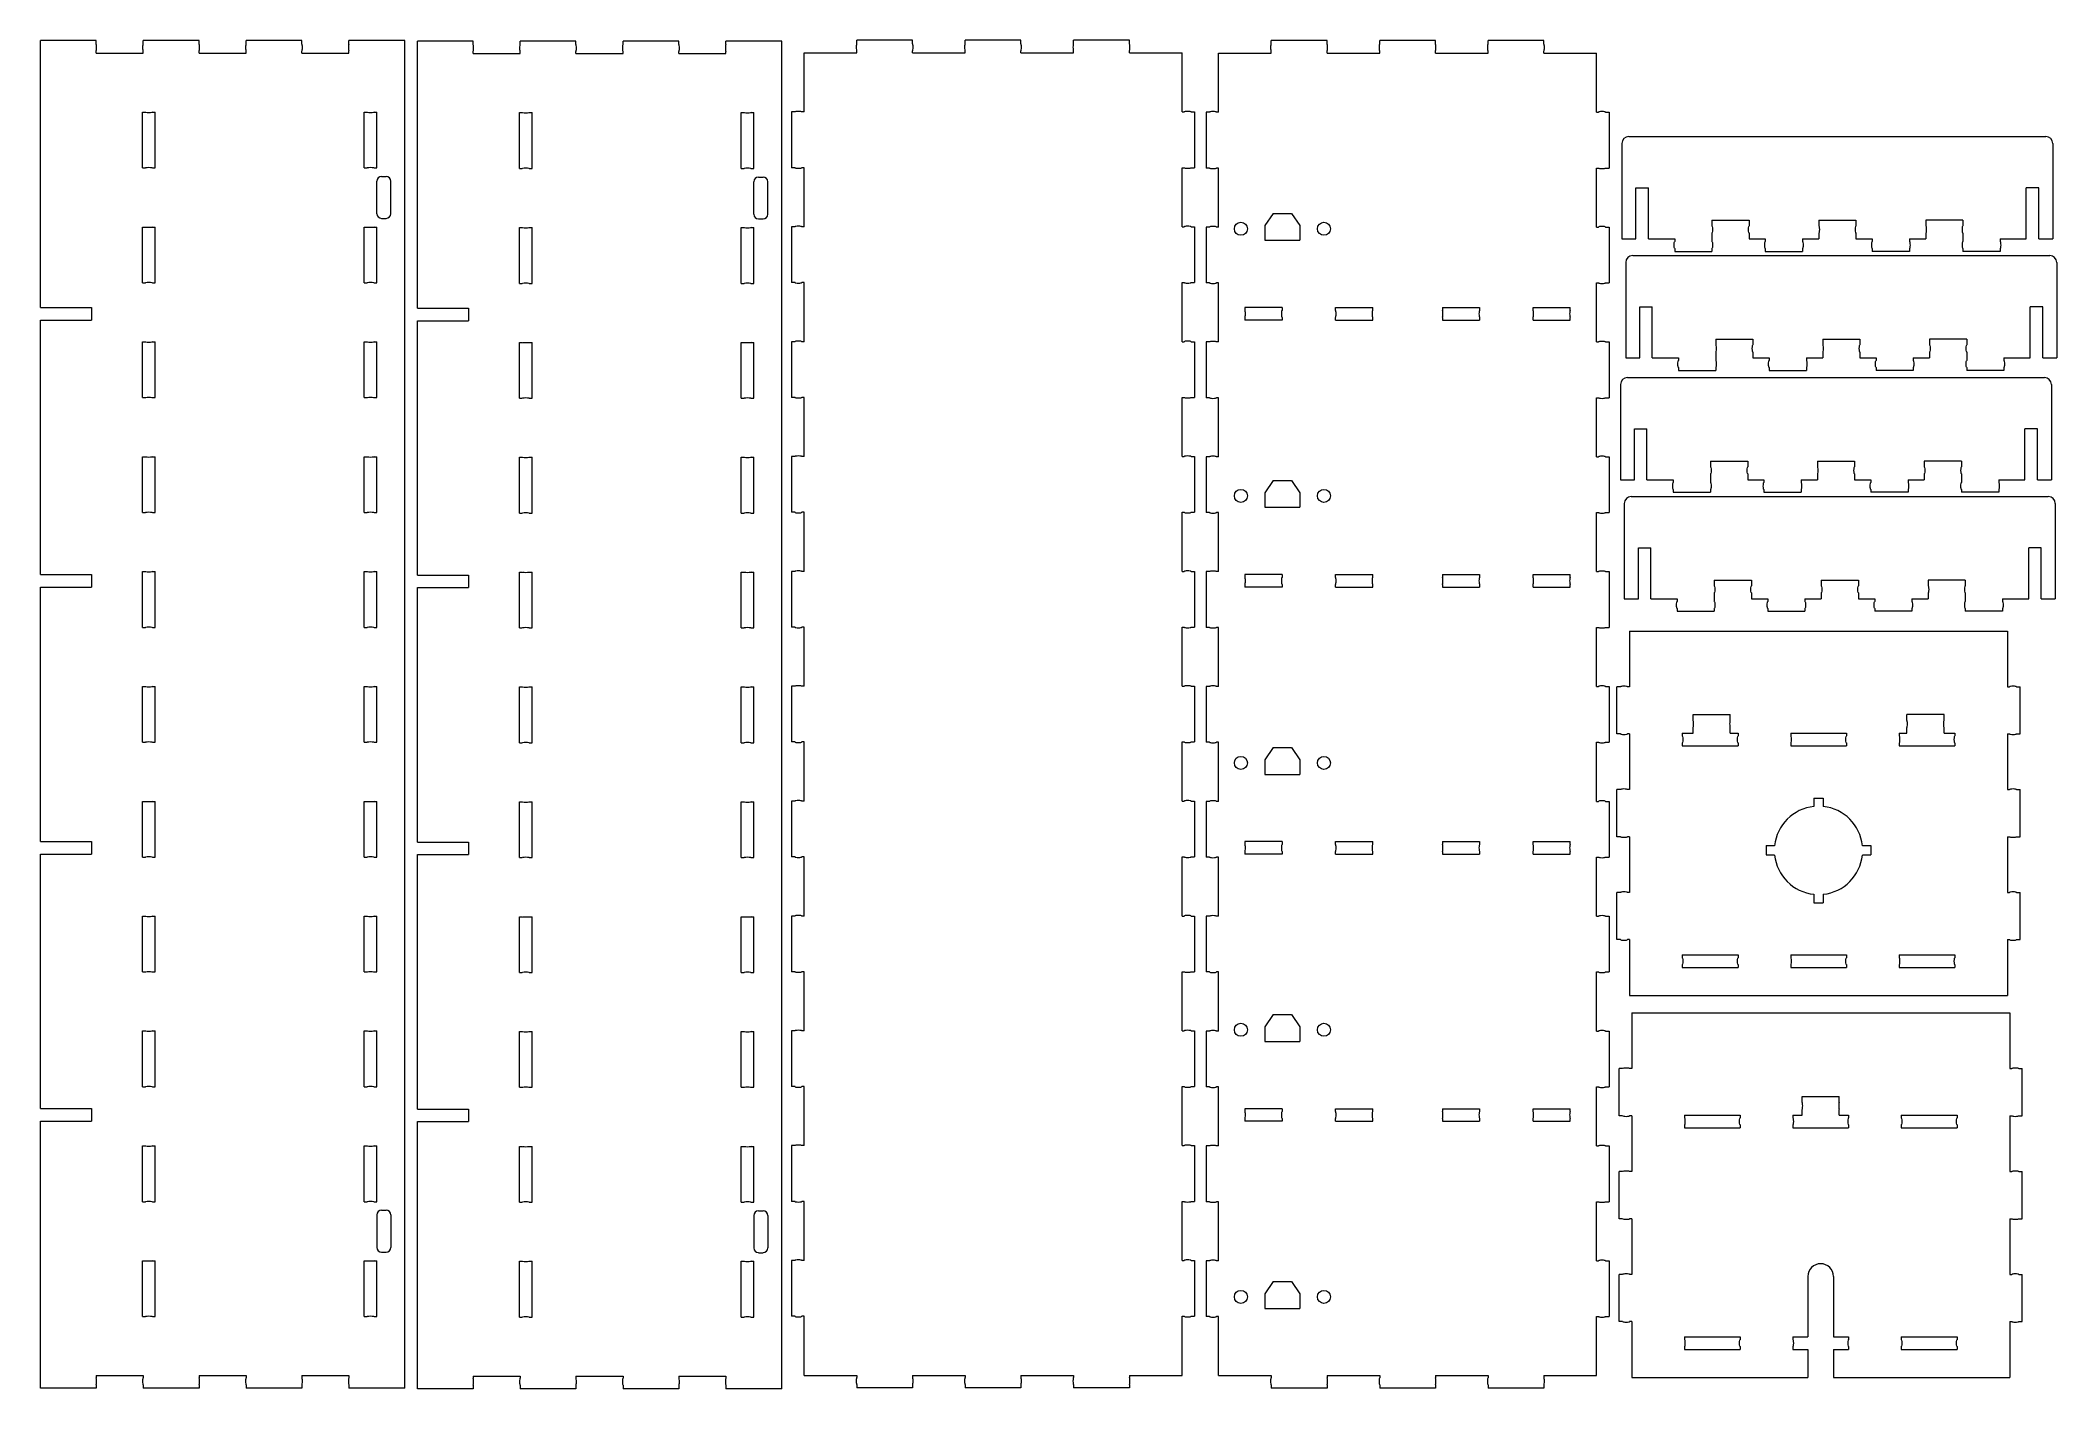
# Model space of a CAD drawing. Header units: inches. Extents: x 0.6 to 17.6, y 0.4 to 11.8.
import ezdxf

# ---------------------------------------------------------------- set-up
doc = ezdxf.new("R2010")
doc.units = ezdxf.units.IN
doc.header["$LTSCALE"] = 0.5
doc.header["$MEASUREMENT"] = 0
doc.layers.add('Visible', color=1, linetype='Continuous', lineweight=13)

msp = doc.modelspace()

# ---------------------------------------------------------------- linework, layer by layer
at = {"layer": 'Visible'}
for p, q in [((1.043, 11.82), (0.571, 11.82)), ((0.571, 9.558), (0.571, 11.82)), ((1.043, 11.79), (1.043, 11.82)), ((1.442, 11.79), (1.442, 11.82)), ((1.915, 11.82), (1.442, 11.82)), ((1.915, 11.79), (1.915, 11.82)), ((2.314, 11.79), (2.314, 11.82)), ((2.786, 11.82), (2.314, 11.82)), ((2.786, 11.79), (2.786, 11.82)), ((3.185, 11.79), (3.185, 11.82)), ((3.657, 11.82), (3.185, 11.82)), ((3.657, 0.404), (3.657, 11.82)), ((4.236, 11.815), (3.764, 11.815)), ((3.764, 9.554), (3.764, 11.815)), ((4.236, 11.786), (4.236, 11.815)), ((4.635, 11.786), (4.635, 11.815)), ((5.107, 11.815), (4.635, 11.815)), ((5.107, 11.786), (5.107, 11.815)), ((5.506, 11.786), (5.506, 11.815)), ((5.979, 11.815), (5.506, 11.815)), ((5.979, 11.786), (5.979, 11.815)), ((6.378, 11.786), (6.378, 11.815)), ((6.85, 11.815), (6.378, 11.815)), ((6.85, 0.4), (6.85, 11.815)), ((7.486, 11.792), (7.486, 11.822)), ((7.958, 11.822), (7.486, 11.822)), ((7.958, 11.792), (7.958, 11.822)), ((8.404, 11.792), (8.404, 11.822)), ((8.876, 11.822), (8.404, 11.822)), ((8.876, 11.792), (8.876, 11.822)), ((9.322, 11.792), (9.322, 11.822)), ((9.795, 11.822), (9.322, 11.822)), ((9.795, 11.792), (9.795, 11.822)), ((10.996, 11.79), (10.996, 11.82)), ((11.469, 11.82), (10.996, 11.82)), ((11.469, 11.79), (11.469, 11.82)), ((11.915, 11.79), (11.915, 11.82)), ((12.387, 11.82), (11.915, 11.82)), ((12.387, 11.79), (12.387, 11.82)), ((12.833, 11.79), (12.833, 11.82)), ((13.305, 11.82), (12.833, 11.82)), ((13.305, 11.79), (13.305, 11.82)), ((1.043, 11.713), (1.043, 11.731)), ((1.043, 11.713), (1.442, 11.713)), ((1.442, 11.713), (1.442, 11.731)), ((1.915, 11.713), (1.915, 11.731)), ((1.915, 11.713), (2.314, 11.713)), ((2.314, 11.713), (2.314, 11.731)), ((2.786, 11.713), (2.786, 11.731)), ((2.786, 11.713), (3.185, 11.713)), ((3.185, 11.713), (3.185, 11.731)), ((4.236, 11.709), (4.236, 11.727)), ((4.236, 11.709), (4.635, 11.709)), ((4.635, 11.709), (4.635, 11.727)), ((5.107, 11.709), (5.107, 11.727)), ((5.107, 11.709), (5.506, 11.709)), ((5.506, 11.709), (5.506, 11.727)), ((5.979, 11.709), (5.979, 11.727)), ((5.979, 11.709), (6.378, 11.709)), ((6.378, 11.709), (6.378, 11.727)), ((7.04, 11.215), (7.04, 11.715)), ((7.04, 11.715), (7.486, 11.715)), ((7.486, 11.715), (7.486, 11.733)), ((7.958, 11.715), (7.958, 11.733)), ((7.958, 11.715), (8.404, 11.715)), ((8.404, 11.715), (8.404, 11.733)), ((8.876, 11.715), (8.876, 11.733)), ((8.876, 11.715), (9.322, 11.715)), ((9.322, 11.715), (9.322, 11.733)), ((9.795, 11.715), (9.795, 11.733)), ((9.795, 11.715), (10.241, 11.715)), ((10.241, 11.215), (10.241, 11.715)), ((10.55, 11.213), (10.55, 11.713)), ((10.55, 11.713), (10.996, 11.713)), ((10.996, 11.713), (10.996, 11.731)), ((11.469, 11.713), (11.469, 11.731)), ((11.469, 11.713), (11.915, 11.713)), ((11.915, 11.713), (11.915, 11.731)), ((12.387, 11.713), (12.387, 11.731)), ((12.387, 11.713), (12.833, 11.713)), ((12.833, 11.713), (12.833, 11.731)), ((13.305, 11.713), (13.305, 11.731)), ((13.305, 11.713), (13.751, 11.713)), ((13.751, 11.213), (13.751, 11.713)), ((1.437, 11.213), (1.461, 11.213)), ((1.437, 10.741), (1.437, 11.213)), ((1.52, 11.213), (1.543, 11.213)), ((1.543, 10.741), (1.543, 11.213)), ((3.315, 11.213), (3.338, 11.213)), ((3.315, 10.741), (3.315, 11.213)), ((3.398, 11.213), (3.421, 11.213)), ((3.421, 10.741), (3.421, 11.213)), ((4.63, 11.209), (4.653, 11.209)), ((4.63, 10.736), (4.63, 11.209)), ((4.712, 11.209), (4.736, 11.209)), ((4.736, 10.736), (4.736, 11.209)), ((6.508, 11.209), (6.531, 11.209)), ((6.508, 10.736), (6.508, 11.209)), ((6.59, 11.209), (6.614, 11.209)), ((6.614, 10.736), (6.614, 11.209)), ((6.933, 11.215), (6.933, 10.743)), ((6.963, 11.215), (6.933, 11.215)), ((7.04, 11.215), (7.022, 11.215)), ((10.241, 11.215), (10.258, 11.215)), ((10.317, 11.215), (10.347, 11.215)), ((10.347, 11.215), (10.347, 10.743)), ((10.444, 11.213), (10.444, 10.74)), ((10.474, 11.213), (10.444, 11.213)), ((10.55, 11.213), (10.533, 11.213)), ((13.751, 11.213), (13.769, 11.213)), ((13.828, 11.213), (13.858, 11.213)), ((13.858, 11.213), (13.858, 10.74)), ((13.967, 10.948), (13.967, 10.14)), ((14.026, 11.007), (17.557, 11.007)), ((17.616, 10.948), (17.616, 10.14)), ((1.437, 10.741), (1.461, 10.741)), ((1.52, 10.741), (1.543, 10.741)), ((3.315, 10.741), (3.338, 10.741)), ((3.398, 10.741), (3.421, 10.741)), ((3.421, 10.353), (3.421, 10.628)), ((3.461, 10.667), (3.5, 10.667)), ((3.539, 10.353), (3.539, 10.628)), ((4.63, 10.736), (4.653, 10.736)), ((4.712, 10.736), (4.736, 10.736)), ((6.508, 10.736), (6.531, 10.736)), ((6.59, 10.736), (6.614, 10.736)), ((6.614, 10.348), (6.614, 10.624)), ((6.653, 10.663), (6.693, 10.663)), ((6.732, 10.348), (6.732, 10.624)), ((6.963, 10.743), (6.933, 10.743)), ((7.04, 10.743), (7.022, 10.743)), ((7.04, 10.242), (7.04, 10.743)), ((10.241, 10.743), (10.258, 10.743)), ((10.241, 10.242), (10.241, 10.743)), ((10.317, 10.743), (10.347, 10.743)), ((10.474, 10.74), (10.444, 10.74)), ((10.55, 10.74), (10.533, 10.74)), ((10.55, 10.24), (10.55, 10.74)), ((13.751, 10.74), (13.769, 10.74)), ((13.751, 10.24), (13.751, 10.74)), ((13.828, 10.74), (13.858, 10.74)), ((14.085, 10.573), (14.191, 10.573)), ((14.085, 10.14), (14.085, 10.573)), ((14.191, 10.14), (14.191, 10.573)), ((17.498, 10.573), (17.392, 10.573)), ((17.392, 10.14), (17.392, 10.573)), ((17.498, 10.14), (17.498, 10.573)), ((3.461, 10.313), (3.5, 10.313)), ((6.653, 10.309), (6.693, 10.309)), ((11.012, 10.354), (10.941, 10.252)), ((10.941, 10.252), (10.941, 10.128)), ((11.012, 10.354), (11.169, 10.354)), ((11.169, 10.354), (11.24, 10.252)), ((11.24, 10.252), (11.24, 10.128)), ((14.729, 10.298), (15.044, 10.298)), ((14.729, 10.298), (14.729, 10.249)), ((15.044, 10.298), (15.044, 10.249)), ((15.634, 10.298), (15.949, 10.298)), ((15.634, 10.298), (15.634, 10.249)), ((15.949, 10.298), (15.949, 10.249)), ((16.855, 10.298), (16.54, 10.298)), ((16.54, 10.298), (16.54, 10.249)), ((16.855, 10.298), (16.855, 10.249)), ((1.437, 10.24), (1.461, 10.24)), ((1.437, 9.768), (1.437, 10.24)), ((1.52, 10.24), (1.543, 10.24)), ((1.543, 9.768), (1.543, 10.24)), ((3.315, 10.24), (3.338, 10.24)), ((3.315, 9.768), (3.315, 10.24)), ((3.398, 10.24), (3.421, 10.24)), ((3.421, 9.768), (3.421, 10.24)), ((4.63, 10.236), (4.653, 10.236)), ((4.63, 9.763), (4.63, 10.236)), ((4.712, 10.236), (4.736, 10.236)), ((4.736, 9.763), (4.736, 10.236)), ((6.508, 10.236), (6.531, 10.236)), ((6.508, 9.763), (6.508, 10.236)), ((6.59, 10.236), (6.614, 10.236)), ((6.614, 9.763), (6.614, 10.236)), ((6.933, 10.242), (6.933, 9.77)), ((6.963, 10.242), (6.933, 10.242)), ((7.04, 10.242), (7.022, 10.242)), ((10.241, 10.242), (10.258, 10.242)), ((10.317, 10.242), (10.347, 10.242)), ((10.347, 10.242), (10.347, 9.77)), ((10.444, 10.24), (10.444, 9.767)), ((10.474, 10.24), (10.444, 10.24)), ((10.55, 10.24), (10.533, 10.24)), ((10.941, 10.128), (11.24, 10.128)), ((13.751, 10.24), (13.769, 10.24)), ((13.828, 10.24), (13.858, 10.24)), ((13.858, 10.24), (13.858, 9.767)), ((13.967, 10.14), (14.085, 10.14)), ((14.191, 10.14), (14.414, 10.14)), ((14.414, 10.14), (14.414, 10.117)), ((14.729, 10.19), (14.729, 10.117)), ((15.044, 10.19), (15.044, 10.14)), ((15.044, 10.14), (15.181, 10.14)), ((15.181, 10.14), (15.181, 10.117)), ((15.496, 10.14), (15.496, 10.117)), ((15.496, 10.14), (15.634, 10.14)), ((15.634, 10.19), (15.634, 10.14)), ((15.949, 10.19), (15.949, 10.14)), ((15.949, 10.14), (16.087, 10.14)), ((16.087, 10.14), (16.087, 10.117)), ((16.402, 10.14), (16.402, 10.117)), ((16.402, 10.14), (16.54, 10.14)), ((16.54, 10.19), (16.54, 10.14)), ((16.855, 10.19), (16.855, 10.117)), ((17.17, 10.14), (17.17, 10.117)), ((17.17, 10.14), (17.392, 10.14)), ((17.498, 10.14), (17.616, 10.14)), ((13.999, 9.939), (13.999, 9.132)), ((14.058, 9.999), (17.59, 9.999)), ((14.414, 10.058), (14.414, 10.034)), ((14.414, 10.034), (14.729, 10.034)), ((14.729, 10.058), (14.729, 10.034)), ((15.181, 10.058), (15.181, 10.034)), ((15.181, 10.034), (15.496, 10.034)), ((15.496, 10.058), (15.496, 10.034)), ((16.087, 10.058), (16.087, 10.034)), ((16.402, 10.034), (16.087, 10.034)), ((16.402, 10.058), (16.402, 10.034)), ((16.855, 10.058), (16.855, 10.034)), ((17.17, 10.034), (16.855, 10.034)), ((17.17, 10.058), (17.17, 10.034)), ((17.649, 9.939), (17.649, 9.132)), ((1.437, 9.768), (1.461, 9.768)), ((1.52, 9.768), (1.543, 9.768)), ((3.315, 9.768), (3.338, 9.768)), ((3.398, 9.768), (3.421, 9.768)), ((4.63, 9.763), (4.653, 9.763)), ((4.712, 9.763), (4.736, 9.763)), ((6.508, 9.763), (6.531, 9.763)), ((6.59, 9.763), (6.614, 9.763)), ((6.963, 9.77), (6.933, 9.77)), ((7.04, 9.77), (7.022, 9.77)), ((7.04, 9.269), (7.04, 9.77)), ((10.241, 9.77), (10.258, 9.77)), ((10.241, 9.269), (10.241, 9.77)), ((10.317, 9.77), (10.347, 9.77)), ((10.474, 9.767), (10.444, 9.767)), ((10.55, 9.767), (10.533, 9.767)), ((10.55, 9.267), (10.55, 9.767)), ((13.751, 9.767), (13.769, 9.767)), ((13.751, 9.267), (13.751, 9.767)), ((13.828, 9.767), (13.858, 9.767)), ((14.117, 9.565), (14.224, 9.565)), ((14.117, 9.132), (14.117, 9.565)), ((14.224, 9.132), (14.224, 9.565)), ((17.531, 9.565), (17.425, 9.565)), ((17.425, 9.132), (17.425, 9.565)), ((17.531, 9.132), (17.531, 9.565)), ((0.571, 9.558), (1.004, 9.558)), ((0.571, 7.296), (0.571, 9.452)), ((0.571, 9.452), (1.004, 9.452)), ((1.004, 9.558), (1.004, 9.452)), ((3.764, 9.554), (4.197, 9.554)), ((3.764, 7.292), (3.764, 9.447)), ((3.764, 9.447), (4.197, 9.447)), ((4.197, 9.554), (4.197, 9.447)), ((11.088, 9.558), (10.773, 9.558)), ((10.773, 9.558), (10.773, 9.534)), ((10.773, 9.475), (10.773, 9.451)), ((11.088, 9.451), (10.773, 9.451)), ((11.088, 9.558), (11.088, 9.534)), ((11.088, 9.475), (11.088, 9.451)), ((11.541, 9.558), (11.856, 9.558)), ((11.541, 9.534), (11.541, 9.558)), ((11.541, 9.451), (11.541, 9.475)), ((11.541, 9.451), (11.856, 9.451)), ((11.856, 9.534), (11.856, 9.558)), ((11.856, 9.451), (11.856, 9.475)), ((12.446, 9.558), (12.761, 9.558)), ((12.446, 9.558), (12.446, 9.534)), ((12.446, 9.475), (12.446, 9.451)), ((12.446, 9.451), (12.761, 9.451)), ((12.761, 9.558), (12.761, 9.534)), ((12.761, 9.475), (12.761, 9.451)), ((13.214, 9.558), (13.529, 9.558)), ((13.214, 9.534), (13.214, 9.558)), ((13.214, 9.451), (13.214, 9.475)), ((13.214, 9.451), (13.529, 9.451)), ((13.529, 9.534), (13.529, 9.558)), ((13.529, 9.451), (13.529, 9.475)), ((1.437, 9.267), (1.461, 9.267)), ((1.437, 8.795), (1.437, 9.267)), ((1.52, 9.267), (1.543, 9.267)), ((1.543, 8.795), (1.543, 9.267)), ((3.315, 9.267), (3.338, 9.267)), ((3.315, 8.795), (3.315, 9.267)), ((3.398, 9.267), (3.421, 9.267)), ((3.421, 8.795), (3.421, 9.267)), ((4.63, 9.263), (4.653, 9.263)), ((4.63, 8.79), (4.63, 9.263)), ((4.712, 9.263), (4.736, 9.263)), ((4.736, 8.79), (4.736, 9.263)), ((6.508, 9.263), (6.531, 9.263)), ((6.508, 8.79), (6.508, 9.263)), ((6.59, 9.263), (6.614, 9.263)), ((6.614, 8.79), (6.614, 9.263)), ((6.933, 9.269), (6.933, 8.797)), ((6.963, 9.269), (6.933, 9.269)), ((7.04, 9.269), (7.022, 9.269)), ((10.241, 9.269), (10.258, 9.269)), ((10.317, 9.269), (10.347, 9.269)), ((10.347, 9.269), (10.347, 8.797)), ((10.444, 9.267), (10.444, 8.794)), ((10.474, 9.267), (10.444, 9.267)), ((10.55, 9.267), (10.533, 9.267)), ((13.751, 9.267), (13.769, 9.267)), ((13.828, 9.267), (13.858, 9.267)), ((13.858, 9.267), (13.858, 8.794)), ((14.761, 9.29), (15.076, 9.29)), ((14.761, 9.29), (14.761, 9.241)), ((15.076, 9.29), (15.076, 9.241)), ((15.667, 9.29), (15.982, 9.29)), ((15.667, 9.29), (15.667, 9.241)), ((15.982, 9.29), (15.982, 9.241)), ((16.887, 9.29), (16.572, 9.29)), ((16.572, 9.29), (16.572, 9.241)), ((16.887, 9.29), (16.887, 9.241)), ((13.999, 9.132), (14.117, 9.132)), ((14.224, 9.132), (14.446, 9.132)), ((14.446, 9.132), (14.446, 9.109)), ((14.761, 9.182), (14.761, 9.109)), ((15.076, 9.182), (15.076, 9.132)), ((15.076, 9.132), (15.214, 9.132)), ((15.214, 9.132), (15.214, 9.109)), ((15.529, 9.132), (15.529, 9.109)), ((15.529, 9.132), (15.667, 9.132)), ((15.667, 9.182), (15.667, 9.132)), ((15.982, 9.182), (15.982, 9.132)), ((15.982, 9.132), (16.119, 9.132)), ((16.119, 9.132), (16.119, 9.109)), ((16.434, 9.132), (16.434, 9.109)), ((16.434, 9.132), (16.572, 9.132)), ((16.572, 9.182), (16.572, 9.132)), ((16.887, 9.182), (16.887, 9.109)), ((17.202, 9.132), (17.202, 9.109)), ((17.202, 9.132), (17.425, 9.132)), ((17.531, 9.132), (17.649, 9.132)), ((13.955, 8.906), (13.955, 8.099)), ((14.014, 8.966), (17.545, 8.966)), ((14.446, 9.05), (14.446, 9.026)), ((14.446, 9.026), (14.761, 9.026)), ((14.761, 9.05), (14.761, 9.026)), ((15.214, 9.05), (15.214, 9.026)), ((15.214, 9.026), (15.529, 9.026)), ((15.529, 9.05), (15.529, 9.026)), ((16.119, 9.05), (16.119, 9.026)), ((16.434, 9.026), (16.119, 9.026)), ((16.434, 9.05), (16.434, 9.026)), ((16.887, 9.05), (16.887, 9.026)), ((17.202, 9.026), (16.887, 9.026)), ((17.202, 9.05), (17.202, 9.026)), ((17.604, 8.906), (17.604, 8.099)), ((1.437, 8.795), (1.461, 8.795)), ((1.52, 8.795), (1.543, 8.795)), ((3.315, 8.795), (3.338, 8.795)), ((3.398, 8.795), (3.421, 8.795)), ((4.63, 8.79), (4.653, 8.79)), ((4.712, 8.79), (4.736, 8.79)), ((6.508, 8.79), (6.531, 8.79)), ((6.59, 8.79), (6.614, 8.79)), ((6.963, 8.797), (6.933, 8.797)), ((7.04, 8.797), (7.022, 8.797)), ((7.04, 8.296), (7.04, 8.797)), ((10.241, 8.797), (10.258, 8.797)), ((10.241, 8.296), (10.241, 8.797)), ((10.317, 8.797), (10.347, 8.797)), ((10.474, 8.794), (10.444, 8.794)), ((10.55, 8.794), (10.533, 8.794)), ((10.55, 8.294), (10.55, 8.794)), ((13.751, 8.794), (13.769, 8.794)), ((13.751, 8.294), (13.751, 8.794)), ((13.828, 8.794), (13.858, 8.794)), ((14.073, 8.532), (14.179, 8.532)), ((14.073, 8.099), (14.073, 8.532)), ((14.179, 8.099), (14.179, 8.532)), ((17.486, 8.532), (17.38, 8.532)), ((17.38, 8.099), (17.38, 8.532)), ((17.486, 8.099), (17.486, 8.532)), ((1.437, 8.294), (1.461, 8.294)), ((1.437, 7.822), (1.437, 8.294)), ((1.52, 8.294), (1.543, 8.294)), ((1.543, 7.822), (1.543, 8.294)), ((3.315, 8.294), (3.338, 8.294)), ((3.315, 7.822), (3.315, 8.294)), ((3.398, 8.294), (3.421, 8.294)), ((3.421, 7.822), (3.421, 8.294)), ((4.63, 8.29), (4.653, 8.29)), ((4.63, 7.817), (4.63, 8.29)), ((4.712, 8.29), (4.736, 8.29)), ((4.736, 7.817), (4.736, 8.29)), ((6.508, 8.29), (6.531, 8.29)), ((6.508, 7.817), (6.508, 8.29)), ((6.59, 8.29), (6.614, 8.29)), ((6.614, 7.817), (6.614, 8.29)), ((6.933, 8.296), (6.933, 7.824)), ((6.963, 8.296), (6.933, 8.296)), ((7.04, 8.296), (7.022, 8.296)), ((10.241, 8.296), (10.258, 8.296)), ((10.317, 8.296), (10.347, 8.296)), ((10.347, 8.296), (10.347, 7.824)), ((10.444, 8.294), (10.444, 7.822)), ((10.474, 8.294), (10.444, 8.294)), ((10.55, 8.294), (10.533, 8.294)), ((13.751, 8.294), (13.769, 8.294)), ((13.828, 8.294), (13.858, 8.294)), ((13.858, 8.294), (13.858, 7.822)), ((14.717, 8.257), (15.032, 8.257)), ((14.717, 8.257), (14.717, 8.208)), ((15.032, 8.257), (15.032, 8.208)), ((15.622, 8.257), (15.937, 8.257)), ((15.622, 8.257), (15.622, 8.208)), ((15.937, 8.257), (15.937, 8.208)), ((16.843, 8.257), (16.528, 8.257)), ((16.528, 8.257), (16.528, 8.208)), ((16.843, 8.257), (16.843, 8.208)), ((11.012, 8.092), (10.941, 7.99)), ((11.012, 8.092), (11.169, 8.092)), ((11.169, 8.092), (11.24, 7.99)), ((13.955, 8.099), (14.073, 8.099)), ((14.179, 8.099), (14.402, 8.099)), ((14.402, 8.099), (14.402, 8.076)), ((14.717, 8.149), (14.717, 8.076)), ((15.032, 8.149), (15.032, 8.099)), ((15.032, 8.099), (15.169, 8.099)), ((15.169, 8.099), (15.169, 8.076)), ((15.484, 8.099), (15.484, 8.076)), ((15.484, 8.099), (15.622, 8.099)), ((15.622, 8.149), (15.622, 8.099)), ((15.937, 8.149), (15.937, 8.099)), ((15.937, 8.099), (16.075, 8.099)), ((16.075, 8.099), (16.075, 8.076)), ((16.39, 8.099), (16.39, 8.076)), ((16.39, 8.099), (16.528, 8.099)), ((16.528, 8.149), (16.528, 8.099)), ((16.843, 8.149), (16.843, 8.076)), ((17.158, 8.099), (17.158, 8.076)), ((17.158, 8.099), (17.38, 8.099)), ((17.486, 8.099), (17.604, 8.099)), ((10.941, 7.99), (10.941, 7.866)), ((10.941, 7.866), (11.24, 7.866)), ((11.24, 7.99), (11.24, 7.866)), ((13.987, 7.898), (13.987, 7.091)), ((14.046, 7.957), (17.578, 7.957)), ((14.402, 8.017), (14.402, 7.993)), ((14.402, 7.993), (14.717, 7.993)), ((14.717, 8.017), (14.717, 7.993)), ((15.169, 8.017), (15.169, 7.993)), ((15.169, 7.993), (15.484, 7.993)), ((15.484, 8.017), (15.484, 7.993)), ((16.075, 8.017), (16.075, 7.993)), ((16.39, 7.993), (16.075, 7.993)), ((16.39, 8.017), (16.39, 7.993)), ((16.843, 8.017), (16.843, 7.993)), ((17.158, 7.993), (16.843, 7.993)), ((17.158, 8.017), (17.158, 7.993)), ((17.637, 7.898), (17.637, 7.091)), ((1.437, 7.822), (1.461, 7.822)), ((1.52, 7.822), (1.543, 7.822)), ((3.315, 7.822), (3.338, 7.822)), ((3.398, 7.822), (3.421, 7.822)), ((4.63, 7.817), (4.653, 7.817)), ((4.712, 7.817), (4.736, 7.817)), ((6.508, 7.817), (6.531, 7.817)), ((6.59, 7.817), (6.614, 7.817)), ((6.963, 7.824), (6.933, 7.824)), ((7.04, 7.824), (7.022, 7.824)), ((7.04, 7.323), (7.04, 7.824)), ((10.241, 7.824), (10.258, 7.824)), ((10.241, 7.323), (10.241, 7.824)), ((10.317, 7.824), (10.347, 7.824)), ((10.474, 7.822), (10.444, 7.822)), ((10.55, 7.822), (10.533, 7.822)), ((10.55, 7.321), (10.55, 7.822)), ((13.751, 7.822), (13.769, 7.822)), ((13.751, 7.321), (13.751, 7.822)), ((13.828, 7.822), (13.858, 7.822)), ((14.106, 7.524), (14.212, 7.524)), ((14.106, 7.091), (14.106, 7.524)), ((14.212, 7.091), (14.212, 7.524)), ((17.519, 7.524), (17.413, 7.524)), ((17.413, 7.091), (17.413, 7.524)), ((17.519, 7.091), (17.519, 7.524)), ((0.571, 7.296), (1.004, 7.296)), ((0.571, 5.034), (0.571, 7.19)), ((0.571, 7.19), (1.004, 7.19)), ((1.004, 7.296), (1.004, 7.19)), ((1.437, 7.321), (1.461, 7.321)), ((1.437, 6.849), (1.437, 7.321)), ((1.52, 7.321), (1.543, 7.321)), ((1.543, 6.849), (1.543, 7.321)), ((3.315, 7.321), (3.338, 7.321)), ((3.315, 6.849), (3.315, 7.321)), ((3.398, 7.321), (3.421, 7.321)), ((3.421, 6.849), (3.421, 7.321)), ((3.764, 7.292), (4.197, 7.292)), ((3.764, 5.03), (3.764, 7.186)), ((3.764, 7.186), (4.197, 7.186)), ((4.197, 7.292), (4.197, 7.186)), ((4.63, 7.317), (4.653, 7.317)), ((4.63, 6.845), (4.63, 7.317)), ((4.712, 7.317), (4.736, 7.317)), ((4.736, 6.845), (4.736, 7.317)), ((6.508, 7.317), (6.531, 7.317)), ((6.508, 6.845), (6.508, 7.317)), ((6.59, 7.317), (6.614, 7.317)), ((6.614, 6.845), (6.614, 7.317)), ((6.933, 7.323), (6.933, 6.851)), ((6.963, 7.323), (6.933, 7.323)), ((7.04, 7.323), (7.022, 7.323)), ((10.241, 7.323), (10.258, 7.323)), ((10.317, 7.323), (10.347, 7.323)), ((10.347, 7.323), (10.347, 6.851)), ((10.444, 7.321), (10.444, 6.849)), ((10.474, 7.321), (10.444, 7.321)), ((10.55, 7.321), (10.533, 7.321)), ((11.088, 7.296), (10.773, 7.296)), ((10.773, 7.296), (10.773, 7.272)), ((10.773, 7.213), (10.773, 7.19)), ((11.088, 7.19), (10.773, 7.19)), ((11.088, 7.296), (11.088, 7.272)), ((11.088, 7.213), (11.088, 7.19)), ((11.541, 7.296), (11.856, 7.296)), ((11.541, 7.272), (11.541, 7.296)), ((11.541, 7.19), (11.541, 7.213)), ((11.541, 7.19), (11.856, 7.19)), ((11.856, 7.272), (11.856, 7.296)), ((11.856, 7.19), (11.856, 7.213)), ((12.446, 7.296), (12.761, 7.296)), ((12.446, 7.296), (12.446, 7.272)), ((12.446, 7.213), (12.446, 7.19)), ((12.446, 7.19), (12.761, 7.19)), ((12.761, 7.296), (12.761, 7.272)), ((12.761, 7.213), (12.761, 7.19)), ((13.214, 7.296), (13.529, 7.296)), ((13.214, 7.272), (13.214, 7.296)), ((13.214, 7.19), (13.214, 7.213)), ((13.214, 7.19), (13.529, 7.19)), ((13.529, 7.272), (13.529, 7.296)), ((13.529, 7.19), (13.529, 7.213)), ((13.751, 7.321), (13.769, 7.321)), ((13.828, 7.321), (13.858, 7.321)), ((13.858, 7.321), (13.858, 6.849)), ((14.749, 7.249), (15.064, 7.249)), ((14.749, 7.249), (14.749, 7.2)), ((15.064, 7.249), (15.064, 7.2)), ((15.655, 7.249), (15.97, 7.249)), ((15.655, 7.249), (15.655, 7.2)), ((15.97, 7.249), (15.97, 7.2)), ((16.875, 7.249), (16.56, 7.249)), ((16.56, 7.249), (16.56, 7.2)), ((16.875, 7.249), (16.875, 7.2)), ((13.987, 7.091), (14.106, 7.091)), ((14.212, 7.091), (14.434, 7.091)), ((14.434, 7.091), (14.434, 7.068)), ((14.434, 7.009), (14.434, 6.985)), ((14.749, 7.141), (14.749, 7.068)), ((14.749, 7.009), (14.749, 6.985)), ((15.064, 7.141), (15.064, 7.091)), ((15.064, 7.091), (15.202, 7.091)), ((15.202, 7.091), (15.202, 7.068)), ((15.202, 7.009), (15.202, 6.985)), ((15.517, 7.091), (15.517, 7.068)), ((15.517, 7.091), (15.655, 7.091)), ((15.517, 7.009), (15.517, 6.985)), ((15.655, 7.141), (15.655, 7.091)), ((15.97, 7.141), (15.97, 7.091)), ((15.97, 7.091), (16.108, 7.091)), ((16.108, 7.091), (16.108, 7.068)), ((16.108, 7.009), (16.108, 6.985)), ((16.422, 7.091), (16.422, 7.068)), ((16.422, 7.091), (16.56, 7.091)), ((16.422, 7.009), (16.422, 6.985)), ((16.56, 7.141), (16.56, 7.091)), ((16.875, 7.141), (16.875, 7.068)), ((16.875, 7.009), (16.875, 6.985)), ((17.19, 7.091), (17.19, 7.068)), ((17.19, 7.091), (17.413, 7.091)), ((17.19, 7.009), (17.19, 6.985)), ((17.519, 7.091), (17.637, 7.091)), ((1.437, 6.849), (1.461, 6.849)), ((1.52, 6.849), (1.543, 6.849)), ((3.315, 6.849), (3.338, 6.849)), ((3.398, 6.849), (3.421, 6.849)), ((4.63, 6.845), (4.653, 6.845)), ((4.712, 6.845), (4.736, 6.845)), ((6.508, 6.845), (6.531, 6.845)), ((6.59, 6.845), (6.614, 6.845)), ((6.963, 6.851), (6.933, 6.851)), ((7.04, 6.851), (7.022, 6.851)), ((7.04, 6.35), (7.04, 6.851)), ((10.241, 6.851), (10.258, 6.851)), ((10.241, 6.35), (10.241, 6.851)), ((10.317, 6.851), (10.347, 6.851)), ((10.474, 6.849), (10.444, 6.849)), ((10.55, 6.849), (10.533, 6.849)), ((10.55, 6.348), (10.55, 6.849)), ((13.751, 6.849), (13.769, 6.849)), ((13.751, 6.348), (13.751, 6.849)), ((13.828, 6.849), (13.858, 6.849)), ((14.434, 6.985), (14.749, 6.985)), ((15.202, 6.985), (15.517, 6.985)), ((16.422, 6.985), (16.108, 6.985)), ((17.19, 6.985), (16.875, 6.985)), ((14.032, 6.818), (14.032, 6.346)), ((14.032, 6.818), (17.232, 6.818)), ((17.232, 6.818), (17.232, 6.346)), ((1.437, 6.348), (1.461, 6.348)), ((1.437, 5.876), (1.437, 6.348)), ((1.52, 6.348), (1.543, 6.348)), ((1.543, 5.876), (1.543, 6.348)), ((3.315, 6.348), (3.338, 6.348)), ((3.315, 5.876), (3.315, 6.348)), ((3.398, 6.348), (3.421, 6.348)), ((3.421, 5.876), (3.421, 6.348)), ((4.63, 6.344), (4.653, 6.344)), ((4.63, 5.872), (4.63, 6.344)), ((4.712, 6.344), (4.736, 6.344)), ((4.736, 5.872), (4.736, 6.344)), ((6.508, 6.344), (6.531, 6.344)), ((6.508, 5.872), (6.508, 6.344)), ((6.59, 6.344), (6.614, 6.344)), ((6.614, 5.872), (6.614, 6.344)), ((6.933, 6.35), (6.933, 5.878)), ((6.963, 6.35), (6.933, 6.35)), ((7.04, 6.35), (7.022, 6.35)), ((10.241, 6.35), (10.258, 6.35)), ((10.317, 6.35), (10.347, 6.35)), ((10.347, 6.35), (10.347, 5.878)), ((10.444, 6.348), (10.444, 5.876)), ((10.474, 6.348), (10.444, 6.348)), ((10.55, 6.348), (10.533, 6.348)), ((13.751, 6.348), (13.769, 6.348)), ((13.828, 6.348), (13.858, 6.348)), ((13.858, 6.348), (13.858, 5.876)), ((13.925, 5.947), (13.925, 6.346)), ((13.955, 6.346), (13.925, 6.346)), ((14.032, 6.346), (14.014, 6.346)), ((17.232, 6.346), (17.25, 6.346)), ((17.309, 6.346), (17.339, 6.346)), ((17.339, 5.947), (17.339, 6.346)), ((14.569, 6.11), (14.884, 6.11)), ((14.569, 6.061), (14.569, 6.11)), ((14.569, 5.952), (14.569, 6.002)), ((14.884, 6.061), (14.884, 6.11)), ((14.884, 5.952), (14.884, 6.002)), ((16.695, 6.11), (16.38, 6.11)), ((16.38, 6.061), (16.38, 6.11)), ((16.38, 5.952), (16.38, 6.002)), ((16.695, 6.061), (16.695, 6.11)), ((16.695, 5.952), (16.695, 6.002)), ((1.437, 5.876), (1.461, 5.876)), ((1.52, 5.876), (1.543, 5.876)), ((3.315, 5.876), (3.338, 5.876)), ((3.398, 5.876), (3.421, 5.876)), ((4.63, 5.872), (4.653, 5.872)), ((4.712, 5.872), (4.736, 5.872)), ((6.508, 5.872), (6.531, 5.872)), ((6.59, 5.872), (6.614, 5.872)), ((6.963, 5.878), (6.933, 5.878)), ((7.04, 5.878), (7.022, 5.878)), ((7.04, 5.377), (7.04, 5.878)), ((10.241, 5.878), (10.258, 5.878)), ((10.241, 5.377), (10.241, 5.878)), ((10.317, 5.878), (10.347, 5.878)), ((10.474, 5.876), (10.444, 5.876)), ((10.55, 5.876), (10.533, 5.876)), ((10.55, 5.375), (10.55, 5.876)), ((11.012, 5.83), (10.941, 5.728)), ((11.012, 5.83), (11.169, 5.83)), ((11.169, 5.83), (11.24, 5.728)), ((13.751, 5.876), (13.769, 5.876)), ((13.751, 5.375), (13.751, 5.876)), ((13.828, 5.876), (13.858, 5.876)), ((13.955, 5.947), (13.925, 5.947)), ((14.032, 5.947), (14.014, 5.947)), ((14.032, 5.947), (14.032, 5.475)), ((14.478, 5.952), (14.478, 5.929)), ((14.478, 5.952), (14.569, 5.952)), ((14.478, 5.87), (14.478, 5.846)), ((14.478, 5.846), (14.95, 5.846)), ((14.884, 5.952), (14.95, 5.952)), ((14.95, 5.952), (14.95, 5.929)), ((14.95, 5.87), (14.95, 5.846)), ((15.396, 5.952), (15.868, 5.952)), ((15.396, 5.952), (15.396, 5.929)), ((15.396, 5.87), (15.396, 5.846)), ((15.396, 5.846), (15.868, 5.846)), ((15.868, 5.952), (15.868, 5.929)), ((15.868, 5.87), (15.868, 5.846)), ((16.314, 5.952), (16.314, 5.929)), ((16.314, 5.952), (16.38, 5.952)), ((16.314, 5.87), (16.314, 5.846)), ((16.314, 5.846), (16.787, 5.846)), ((16.695, 5.952), (16.787, 5.952)), ((16.787, 5.952), (16.787, 5.929)), ((16.787, 5.87), (16.787, 5.846)), ((17.232, 5.947), (17.25, 5.947)), ((17.232, 5.947), (17.232, 5.475)), ((17.309, 5.947), (17.339, 5.947)), ((10.941, 5.728), (10.941, 5.604)), ((11.24, 5.728), (11.24, 5.604)), ((10.941, 5.604), (11.24, 5.604)), ((13.925, 5.076), (13.925, 5.475)), ((13.955, 5.475), (13.925, 5.475)), ((14.032, 5.475), (14.014, 5.475)), ((17.232, 5.475), (17.25, 5.475)), ((17.309, 5.475), (17.339, 5.475)), ((17.339, 5.076), (17.339, 5.475)), ((1.437, 5.375), (1.461, 5.375)), ((1.437, 4.903), (1.437, 5.375)), ((1.52, 5.375), (1.543, 5.375)), ((1.543, 4.903), (1.543, 5.375)), ((3.315, 5.375), (3.338, 5.375)), ((3.315, 4.903), (3.315, 5.375)), ((3.398, 5.375), (3.421, 5.375)), ((3.421, 4.903), (3.421, 5.375)), ((4.63, 5.371), (4.653, 5.371)), ((4.63, 4.899), (4.63, 5.371)), ((4.712, 5.371), (4.736, 5.371)), ((4.736, 4.899), (4.736, 5.371)), ((6.508, 5.371), (6.531, 5.371)), ((6.508, 4.899), (6.508, 5.371)), ((6.59, 5.371), (6.614, 5.371)), ((6.614, 4.899), (6.614, 5.371)), ((6.933, 5.377), (6.933, 4.905)), ((6.963, 5.377), (6.933, 5.377)), ((7.04, 5.377), (7.022, 5.377)), ((10.241, 5.377), (10.258, 5.377)), ((10.317, 5.377), (10.347, 5.377)), ((10.347, 5.377), (10.347, 4.905)), ((10.444, 5.375), (10.444, 4.903)), ((10.474, 5.375), (10.444, 5.375)), ((10.55, 5.375), (10.533, 5.375)), ((13.751, 5.375), (13.769, 5.375)), ((13.828, 5.375), (13.858, 5.375)), ((13.858, 5.375), (13.858, 4.903)), ((15.593, 5.403), (15.671, 5.403)), ((15.593, 5.403), (15.593, 5.332)), ((15.671, 5.403), (15.671, 5.332)), ((0.571, 5.034), (1.004, 5.034)), ((1.004, 5.034), (1.004, 4.928)), ((3.764, 5.03), (4.197, 5.03)), ((4.197, 5.03), (4.197, 4.924)), ((11.088, 5.034), (10.773, 5.034)), ((10.773, 5.034), (10.773, 5.011)), ((11.088, 5.034), (11.088, 5.011)), ((11.541, 5.034), (11.856, 5.034)), ((11.541, 5.011), (11.541, 5.034)), ((11.856, 5.011), (11.856, 5.034)), ((12.446, 5.034), (12.761, 5.034)), ((12.446, 5.034), (12.446, 5.011)), ((12.761, 5.034), (12.761, 5.011)), ((13.214, 5.034), (13.529, 5.034)), ((13.214, 5.011), (13.214, 5.034)), ((13.529, 5.011), (13.529, 5.034)), ((13.955, 5.076), (13.925, 5.076)), ((14.032, 5.076), (14.014, 5.076)), ((14.032, 5.076), (14.032, 4.603)), ((15.189, 5), (15.26, 5)), ((15.189, 5), (15.189, 4.921)), ((16.004, 5), (16.075, 5)), ((16.075, 5), (16.075, 4.921)), ((17.232, 5.076), (17.25, 5.076)), ((17.232, 5.076), (17.232, 4.603)), ((17.309, 5.076), (17.339, 5.076)), ((0.571, 2.773), (0.571, 4.928)), ((0.571, 4.928), (1.004, 4.928)), ((1.437, 4.903), (1.461, 4.903)), ((1.52, 4.903), (1.543, 4.903)), ((3.315, 4.903), (3.338, 4.903)), ((3.398, 4.903), (3.421, 4.903)), ((3.764, 2.768), (3.764, 4.924)), ((3.764, 4.924), (4.197, 4.924)), ((4.63, 4.899), (4.653, 4.899)), ((4.712, 4.899), (4.736, 4.899)), ((6.508, 4.899), (6.531, 4.899)), ((6.59, 4.899), (6.614, 4.899)), ((6.963, 4.905), (6.933, 4.905)), ((7.04, 4.905), (7.022, 4.905)), ((7.04, 4.404), (7.04, 4.905)), ((10.241, 4.905), (10.258, 4.905)), ((10.241, 4.404), (10.241, 4.905)), ((10.317, 4.905), (10.347, 4.905)), ((10.474, 4.903), (10.444, 4.903)), ((10.55, 4.903), (10.533, 4.903)), ((10.55, 4.402), (10.55, 4.903)), ((10.773, 4.951), (10.773, 4.928)), ((11.088, 4.928), (10.773, 4.928)), ((11.088, 4.951), (11.088, 4.928)), ((11.541, 4.928), (11.541, 4.951)), ((11.541, 4.928), (11.856, 4.928)), ((11.856, 4.928), (11.856, 4.951)), ((12.446, 4.951), (12.446, 4.928)), ((12.446, 4.928), (12.761, 4.928)), ((12.761, 4.951), (12.761, 4.928)), ((13.214, 4.928), (13.214, 4.951)), ((13.214, 4.928), (13.529, 4.928)), ((13.529, 4.928), (13.529, 4.951)), ((13.751, 4.903), (13.769, 4.903)), ((13.751, 4.402), (13.751, 4.903)), ((13.828, 4.903), (13.858, 4.903)), ((15.189, 4.921), (15.26, 4.921)), ((16.004, 4.921), (16.075, 4.921)), ((13.925, 4.204), (13.925, 4.603)), ((13.955, 4.603), (13.925, 4.603)), ((14.032, 4.603), (14.014, 4.603)), ((15.593, 4.588), (15.593, 4.517)), ((15.593, 4.517), (15.671, 4.517)), ((15.671, 4.588), (15.671, 4.517)), ((17.232, 4.603), (17.25, 4.603)), ((17.309, 4.603), (17.339, 4.603)), ((17.339, 4.204), (17.339, 4.603)), ((1.437, 4.402), (1.461, 4.402)), ((1.437, 3.93), (1.437, 4.402)), ((1.52, 4.402), (1.543, 4.402)), ((1.543, 3.93), (1.543, 4.402)), ((3.315, 4.402), (3.338, 4.402)), ((3.315, 3.93), (3.315, 4.402)), ((3.398, 4.402), (3.421, 4.402)), ((3.421, 3.93), (3.421, 4.402)), ((4.63, 4.398), (4.653, 4.398)), ((4.63, 3.926), (4.63, 4.398)), ((4.712, 4.398), (4.736, 4.398)), ((4.736, 3.926), (4.736, 4.398)), ((6.508, 4.398), (6.531, 4.398)), ((6.508, 3.926), (6.508, 4.398)), ((6.59, 4.398), (6.614, 4.398)), ((6.614, 3.926), (6.614, 4.398)), ((6.933, 4.404), (6.933, 3.932)), ((6.963, 4.404), (6.933, 4.404)), ((7.04, 4.404), (7.022, 4.404)), ((10.241, 4.404), (10.258, 4.404)), ((10.317, 4.404), (10.347, 4.404)), ((10.347, 4.404), (10.347, 3.932)), ((10.444, 4.402), (10.444, 3.93)), ((10.474, 4.402), (10.444, 4.402)), ((10.55, 4.402), (10.533, 4.402)), ((13.751, 4.402), (13.769, 4.402)), ((13.828, 4.402), (13.858, 4.402)), ((13.858, 4.402), (13.858, 3.93)), ((13.955, 4.204), (13.925, 4.204)), ((14.032, 4.204), (14.014, 4.204)), ((14.032, 4.204), (14.032, 3.732)), ((17.232, 4.204), (17.25, 4.204)), ((17.232, 4.204), (17.232, 3.732)), ((17.309, 4.204), (17.339, 4.204)), ((1.437, 3.93), (1.461, 3.93)), ((1.52, 3.93), (1.543, 3.93)), ((3.315, 3.93), (3.338, 3.93)), ((3.398, 3.93), (3.421, 3.93)), ((6.963, 3.932), (6.933, 3.932)), ((7.04, 3.932), (7.022, 3.932)), ((7.04, 3.431), (7.04, 3.932)), ((10.241, 3.932), (10.258, 3.932)), ((10.241, 3.431), (10.241, 3.932)), ((10.317, 3.932), (10.347, 3.932)), ((10.474, 3.93), (10.444, 3.93)), ((10.55, 3.93), (10.533, 3.93)), ((10.55, 3.429), (10.55, 3.93)), ((13.751, 3.93), (13.769, 3.93)), ((13.751, 3.429), (13.751, 3.93)), ((13.828, 3.93), (13.858, 3.93)), ((14.478, 4.074), (14.95, 4.074)), ((14.478, 4.074), (14.478, 4.051)), ((14.478, 3.992), (14.478, 3.968)), ((14.478, 3.968), (14.95, 3.968)), ((14.95, 4.074), (14.95, 4.051)), ((14.95, 3.992), (14.95, 3.968)), ((15.396, 4.074), (15.868, 4.074)), ((15.396, 4.074), (15.396, 4.051)), ((15.396, 3.992), (15.396, 3.968)), ((15.396, 3.968), (15.868, 3.968)), ((15.868, 4.074), (15.868, 4.051)), ((15.868, 3.992), (15.868, 3.968)), ((16.314, 4.074), (16.787, 4.074)), ((16.314, 4.074), (16.314, 4.051)), ((16.314, 3.992), (16.314, 3.968)), ((16.314, 3.968), (16.787, 3.968)), ((16.787, 4.074), (16.787, 4.051)), ((16.787, 3.992), (16.787, 3.968)), ((4.63, 3.926), (4.653, 3.926)), ((4.712, 3.926), (4.736, 3.926)), ((6.508, 3.926), (6.531, 3.926)), ((6.59, 3.926), (6.614, 3.926)), ((14.032, 3.732), (17.232, 3.732)), ((1.437, 3.43), (1.461, 3.43)), ((1.437, 2.957), (1.437, 3.43)), ((1.52, 3.43), (1.543, 3.43)), ((1.543, 2.957), (1.543, 3.43)), ((3.315, 3.43), (3.338, 3.43)), ((3.315, 2.957), (3.315, 3.43)), ((3.398, 3.43), (3.421, 3.43)), ((3.421, 2.957), (3.421, 3.43)), ((4.63, 3.425), (4.653, 3.425)), ((4.63, 2.953), (4.63, 3.425)), ((4.712, 3.425), (4.736, 3.425)), ((4.736, 2.953), (4.736, 3.425)), ((6.508, 3.425), (6.531, 3.425)), ((6.508, 2.953), (6.508, 3.425)), ((6.59, 3.425), (6.614, 3.425)), ((6.614, 2.953), (6.614, 3.425)), ((6.933, 3.431), (6.933, 2.959)), ((6.963, 3.431), (6.933, 3.431)), ((7.04, 3.431), (7.022, 3.431)), ((10.241, 3.431), (10.258, 3.431)), ((10.317, 3.431), (10.347, 3.431)), ((10.347, 3.431), (10.347, 2.959)), ((10.444, 3.429), (10.444, 2.957)), ((10.474, 3.429), (10.444, 3.429)), ((10.55, 3.429), (10.533, 3.429)), ((11.012, 3.569), (10.941, 3.466)), ((10.941, 3.466), (10.941, 3.342)), ((11.012, 3.569), (11.169, 3.569)), ((11.169, 3.569), (11.24, 3.466)), ((11.24, 3.466), (11.24, 3.342)), ((13.751, 3.429), (13.769, 3.429)), ((13.828, 3.429), (13.858, 3.429)), ((13.858, 3.429), (13.858, 2.957)), ((14.05, 3.583), (14.05, 3.111)), ((14.05, 3.583), (17.251, 3.583)), ((17.251, 3.583), (17.251, 3.111)), ((10.941, 3.342), (11.24, 3.342)), ((13.944, 2.712), (13.944, 3.111)), ((13.973, 3.111), (13.944, 3.111)), ((14.05, 3.111), (14.032, 3.111)), ((17.251, 3.111), (17.269, 3.111)), ((17.328, 3.111), (17.357, 3.111)), ((17.357, 2.712), (17.357, 3.111)), ((1.437, 2.957), (1.461, 2.957)), ((1.52, 2.957), (1.543, 2.957)), ((3.315, 2.957), (3.338, 2.957)), ((3.398, 2.957), (3.421, 2.957)), ((4.63, 2.953), (4.653, 2.953)), ((4.712, 2.953), (4.736, 2.953)), ((6.508, 2.953), (6.531, 2.953)), ((6.59, 2.953), (6.614, 2.953)), ((6.963, 2.959), (6.933, 2.959)), ((7.04, 2.959), (7.022, 2.959)), ((7.04, 2.459), (7.04, 2.959)), ((10.241, 2.959), (10.258, 2.959)), ((10.241, 2.459), (10.241, 2.959)), ((10.317, 2.959), (10.347, 2.959)), ((10.474, 2.957), (10.444, 2.957)), ((10.55, 2.957), (10.533, 2.957)), ((10.55, 2.456), (10.55, 2.957)), ((13.751, 2.957), (13.769, 2.957)), ((13.751, 2.456), (13.751, 2.957)), ((13.828, 2.957), (13.858, 2.957)), ((0.571, 2.773), (1.004, 2.773)), ((1.004, 2.773), (1.004, 2.666)), ((3.764, 2.768), (4.197, 2.768)), ((4.197, 2.768), (4.197, 2.662)), ((11.088, 2.772), (10.773, 2.772)), ((10.773, 2.772), (10.773, 2.749)), ((11.088, 2.772), (11.088, 2.749)), ((11.541, 2.772), (11.856, 2.772)), ((11.541, 2.749), (11.541, 2.772)), ((11.856, 2.749), (11.856, 2.772)), ((12.446, 2.772), (12.761, 2.772)), ((12.446, 2.772), (12.446, 2.749)), ((12.761, 2.772), (12.761, 2.749)), ((13.214, 2.772), (13.529, 2.772)), ((13.214, 2.749), (13.214, 2.772)), ((13.529, 2.749), (13.529, 2.772)), ((15.493, 2.874), (15.808, 2.874)), ((15.493, 2.825), (15.493, 2.874)), ((15.493, 2.717), (15.493, 2.766)), ((15.808, 2.825), (15.808, 2.874)), ((15.808, 2.717), (15.808, 2.766)), ((0.571, 0.404), (0.571, 2.666)), ((0.571, 2.666), (1.004, 2.666)), ((3.764, 0.4), (3.764, 2.662)), ((3.764, 2.662), (4.197, 2.662)), ((10.773, 2.69), (10.773, 2.666)), ((11.088, 2.666), (10.773, 2.666)), ((11.088, 2.69), (11.088, 2.666)), ((11.541, 2.666), (11.541, 2.69)), ((11.541, 2.666), (11.856, 2.666)), ((11.856, 2.666), (11.856, 2.69)), ((12.446, 2.69), (12.446, 2.666)), ((12.446, 2.666), (12.761, 2.666)), ((12.761, 2.69), (12.761, 2.666)), ((13.214, 2.666), (13.214, 2.69)), ((13.214, 2.666), (13.529, 2.666)), ((13.529, 2.666), (13.529, 2.69)), ((13.973, 2.712), (13.944, 2.712)), ((14.05, 2.712), (14.032, 2.712)), ((14.05, 2.712), (14.05, 2.239)), ((14.496, 2.717), (14.968, 2.717)), ((14.496, 2.717), (14.496, 2.693)), ((14.496, 2.634), (14.496, 2.611)), ((14.496, 2.611), (14.968, 2.611)), ((14.968, 2.717), (14.968, 2.693)), ((14.968, 2.634), (14.968, 2.611)), ((15.414, 2.717), (15.414, 2.693)), ((15.414, 2.717), (15.493, 2.717)), ((15.414, 2.634), (15.414, 2.611)), ((15.414, 2.611), (15.887, 2.611)), ((15.808, 2.717), (15.887, 2.717)), ((15.887, 2.717), (15.887, 2.693)), ((15.887, 2.634), (15.887, 2.611)), ((16.333, 2.717), (16.805, 2.717)), ((16.333, 2.717), (16.333, 2.693)), ((16.333, 2.634), (16.333, 2.611)), ((16.333, 2.611), (16.805, 2.611)), ((16.805, 2.717), (16.805, 2.693)), ((16.805, 2.634), (16.805, 2.611)), ((17.251, 2.712), (17.269, 2.712)), ((17.251, 2.712), (17.251, 2.239)), ((17.328, 2.712), (17.357, 2.712)), ((1.437, 2.457), (1.461, 2.457)), ((1.437, 1.984), (1.437, 2.457)), ((1.52, 2.457), (1.543, 2.457)), ((1.543, 1.984), (1.543, 2.457)), ((3.315, 2.457), (3.338, 2.457)), ((3.315, 1.984), (3.315, 2.457)), ((3.398, 2.457), (3.421, 2.457)), ((3.421, 1.984), (3.421, 2.457)), ((4.63, 2.452), (4.653, 2.452)), ((4.63, 1.98), (4.63, 2.452)), ((4.712, 2.452), (4.736, 2.452)), ((4.736, 1.98), (4.736, 2.452)), ((6.508, 2.452), (6.531, 2.452)), ((6.508, 1.98), (6.508, 2.452)), ((6.59, 2.452), (6.614, 2.452)), ((6.614, 1.98), (6.614, 2.452)), ((6.933, 2.459), (6.933, 1.986)), ((6.963, 2.459), (6.933, 2.459)), ((7.04, 2.459), (7.022, 2.459)), ((10.241, 2.459), (10.258, 2.459)), ((10.317, 2.459), (10.347, 2.459)), ((10.347, 2.459), (10.347, 1.986)), ((10.444, 2.456), (10.444, 1.984)), ((10.474, 2.456), (10.444, 2.456)), ((10.55, 2.456), (10.533, 2.456)), ((13.751, 2.456), (13.769, 2.456)), ((13.828, 2.456), (13.858, 2.456)), ((13.858, 2.456), (13.858, 1.984)), ((13.944, 1.84), (13.944, 2.239)), ((13.973, 2.239), (13.944, 2.239)), ((14.05, 2.239), (14.032, 2.239)), ((17.251, 2.239), (17.269, 2.239)), ((17.328, 2.239), (17.357, 2.239)), ((17.357, 1.84), (17.357, 2.239)), ((1.437, 1.984), (1.461, 1.984)), ((1.52, 1.984), (1.543, 1.984)), ((3.315, 1.984), (3.338, 1.984)), ((3.398, 1.984), (3.421, 1.984)), ((3.461, 1.911), (3.5, 1.911)), ((4.63, 1.98), (4.653, 1.98)), ((4.712, 1.98), (4.736, 1.98)), ((6.508, 1.98), (6.531, 1.98)), ((6.59, 1.98), (6.614, 1.98)), ((6.653, 1.907), (6.693, 1.907)), ((6.963, 1.986), (6.933, 1.986)), ((7.04, 1.986), (7.022, 1.986)), ((7.04, 1.486), (7.04, 1.986)), ((10.241, 1.986), (10.258, 1.986)), ((10.241, 1.486), (10.241, 1.986)), ((10.317, 1.986), (10.347, 1.986)), ((10.474, 1.984), (10.444, 1.984)), ((10.55, 1.984), (10.533, 1.984)), ((10.55, 1.483), (10.55, 1.984)), ((13.751, 1.984), (13.769, 1.984)), ((13.751, 1.483), (13.751, 1.984)), ((13.828, 1.984), (13.858, 1.984)), ((3.421, 1.872), (3.421, 1.596)), ((3.539, 1.872), (3.539, 1.596)), ((6.614, 1.867), (6.614, 1.592)), ((6.732, 1.867), (6.732, 1.592)), ((13.973, 1.84), (13.944, 1.84)), ((14.05, 1.84), (14.032, 1.84)), ((14.05, 1.84), (14.05, 1.368)), ((17.251, 1.84), (17.269, 1.84)), ((17.251, 1.84), (17.251, 1.368)), ((17.328, 1.84), (17.357, 1.84)), ((3.461, 1.557), (3.5, 1.557)), ((6.653, 1.552), (6.693, 1.552)), ((1.437, 1.484), (1.461, 1.484)), ((1.437, 1.011), (1.437, 1.484)), ((1.52, 1.484), (1.543, 1.484)), ((1.543, 1.011), (1.543, 1.484)), ((3.315, 1.484), (3.338, 1.484)), ((3.315, 1.011), (3.315, 1.484)), ((3.398, 1.484), (3.421, 1.484)), ((3.421, 1.011), (3.421, 1.484)), ((4.63, 1.479), (4.653, 1.479)), ((4.63, 1.007), (4.63, 1.479)), ((4.712, 1.479), (4.736, 1.479)), ((4.736, 1.007), (4.736, 1.479)), ((6.508, 1.479), (6.531, 1.479)), ((6.508, 1.007), (6.508, 1.479)), ((6.59, 1.479), (6.614, 1.479)), ((6.614, 1.007), (6.614, 1.479)), ((6.933, 1.486), (6.933, 1.013)), ((6.963, 1.486), (6.933, 1.486)), ((7.04, 1.486), (7.022, 1.486)), ((10.241, 1.486), (10.258, 1.486)), ((10.317, 1.486), (10.347, 1.486)), ((10.347, 1.486), (10.347, 1.013)), ((10.444, 1.483), (10.444, 1.011)), ((10.474, 1.483), (10.444, 1.483)), ((10.55, 1.483), (10.533, 1.483)), ((13.751, 1.483), (13.769, 1.483)), ((13.828, 1.483), (13.858, 1.483)), ((13.858, 1.483), (13.858, 1.011)), ((13.944, 0.969), (13.944, 1.368)), ((13.973, 1.368), (13.944, 1.368)), ((14.05, 1.368), (14.032, 1.368)), ((17.251, 1.368), (17.269, 1.368)), ((17.328, 1.368), (17.357, 1.368)), ((17.357, 0.969), (17.357, 1.368)), ((11.012, 1.307), (10.941, 1.204)), ((10.941, 1.204), (10.941, 1.08)), ((11.012, 1.307), (11.169, 1.307)), ((11.169, 1.307), (11.24, 1.204)), ((11.24, 1.204), (11.24, 1.08)), ((15.542, 1.351), (15.542, 0.839)), ((15.759, 1.351), (15.759, 0.839)), ((10.941, 1.08), (11.24, 1.08)), ((1.437, 1.011), (1.461, 1.011)), ((1.52, 1.011), (1.543, 1.011)), ((3.315, 1.011), (3.338, 1.011)), ((3.398, 1.011), (3.421, 1.011)), ((4.63, 1.007), (4.653, 1.007)), ((4.712, 1.007), (4.736, 1.007)), ((6.508, 1.007), (6.531, 1.007)), ((6.59, 1.007), (6.614, 1.007)), ((6.963, 1.013), (6.933, 1.013)), ((7.04, 1.013), (7.022, 1.013)), ((7.04, 0.513), (7.04, 1.013)), ((10.241, 1.013), (10.258, 1.013)), ((10.241, 0.513), (10.241, 1.013)), ((10.317, 1.013), (10.347, 1.013)), ((10.474, 1.011), (10.444, 1.011)), ((10.55, 1.011), (10.533, 1.011)), ((10.55, 0.511), (10.55, 1.011)), ((13.751, 1.011), (13.769, 1.011)), ((13.751, 0.511), (13.751, 1.011)), ((13.828, 1.011), (13.858, 1.011)), ((13.973, 0.969), (13.944, 0.969)), ((14.05, 0.969), (14.032, 0.969)), ((14.05, 0.969), (14.05, 0.496)), ((17.251, 0.969), (17.269, 0.969)), ((17.251, 0.969), (17.251, 0.496)), ((17.328, 0.969), (17.357, 0.969)), ((14.496, 0.839), (14.968, 0.839)), ((14.496, 0.839), (14.496, 0.815)), ((14.496, 0.756), (14.496, 0.733)), ((14.496, 0.733), (14.968, 0.733)), ((14.968, 0.839), (14.968, 0.815)), ((14.968, 0.756), (14.968, 0.733)), ((15.414, 0.839), (15.542, 0.839)), ((15.414, 0.839), (15.414, 0.815)), ((15.414, 0.756), (15.414, 0.733)), ((15.414, 0.733), (15.542, 0.733)), ((15.542, 0.733), (15.542, 0.496)), ((15.759, 0.839), (15.887, 0.839)), ((15.759, 0.733), (15.759, 0.496)), ((15.759, 0.733), (15.887, 0.733)), ((15.887, 0.839), (15.887, 0.815)), ((15.887, 0.756), (15.887, 0.733)), ((16.333, 0.839), (16.805, 0.839)), ((16.333, 0.839), (16.333, 0.815)), ((16.333, 0.756), (16.333, 0.733)), ((16.333, 0.733), (16.805, 0.733)), ((16.805, 0.839), (16.805, 0.815)), ((16.805, 0.756), (16.805, 0.733)), ((7.04, 0.513), (7.486, 0.513)), ((7.486, 0.513), (7.486, 0.495)), ((7.958, 0.513), (7.958, 0.495)), ((7.958, 0.513), (8.404, 0.513)), ((8.404, 0.513), (8.404, 0.495)), ((8.876, 0.513), (8.876, 0.495)), ((8.876, 0.513), (9.322, 0.513)), ((9.322, 0.513), (9.322, 0.495)), ((9.795, 0.513), (9.795, 0.495)), ((9.795, 0.513), (10.241, 0.513)), ((1.043, 0.404), (0.571, 0.404)), ((1.043, 0.511), (1.442, 0.511)), ((1.043, 0.511), (1.043, 0.493)), ((1.043, 0.434), (1.043, 0.404)), ((1.442, 0.511), (1.442, 0.493)), ((1.442, 0.434), (1.442, 0.404)), ((1.915, 0.404), (1.442, 0.404)), ((1.915, 0.511), (2.314, 0.511)), ((1.915, 0.511), (1.915, 0.493)), ((1.915, 0.434), (1.915, 0.404)), ((2.314, 0.511), (2.314, 0.493)), ((2.314, 0.434), (2.314, 0.404)), ((2.786, 0.404), (2.314, 0.404)), ((2.786, 0.511), (3.185, 0.511)), ((2.786, 0.511), (2.786, 0.493)), ((2.786, 0.434), (2.786, 0.404)), ((3.185, 0.511), (3.185, 0.493)), ((3.185, 0.434), (3.185, 0.404)), ((3.657, 0.404), (3.185, 0.404)), ((4.236, 0.4), (3.764, 0.4)), ((4.236, 0.506), (4.635, 0.506)), ((4.236, 0.506), (4.236, 0.489)), ((4.236, 0.43), (4.236, 0.4)), ((4.635, 0.506), (4.635, 0.489)), ((4.635, 0.43), (4.635, 0.4)), ((5.107, 0.4), (4.635, 0.4)), ((5.107, 0.506), (5.506, 0.506)), ((5.107, 0.506), (5.107, 0.489)), ((5.107, 0.43), (5.107, 0.4)), ((5.506, 0.506), (5.506, 0.489)), ((5.506, 0.43), (5.506, 0.4)), ((5.979, 0.4), (5.506, 0.4)), ((5.979, 0.506), (6.378, 0.506)), ((5.979, 0.506), (5.979, 0.489)), ((5.979, 0.43), (5.979, 0.4)), ((6.378, 0.506), (6.378, 0.489)), ((6.378, 0.43), (6.378, 0.4)), ((6.85, 0.4), (6.378, 0.4)), ((7.486, 0.436), (7.486, 0.406)), ((7.958, 0.406), (7.486, 0.406)), ((7.958, 0.436), (7.958, 0.406)), ((8.404, 0.436), (8.404, 0.406)), ((8.876, 0.406), (8.404, 0.406)), ((8.876, 0.436), (8.876, 0.406)), ((9.322, 0.436), (9.322, 0.406)), ((9.795, 0.406), (9.322, 0.406)), ((9.795, 0.436), (9.795, 0.406)), ((10.55, 0.511), (10.996, 0.511)), ((10.996, 0.511), (10.996, 0.493)), ((10.996, 0.434), (10.996, 0.404)), ((11.469, 0.404), (10.996, 0.404)), ((11.469, 0.511), (11.915, 0.511)), ((11.469, 0.511), (11.469, 0.493)), ((11.469, 0.434), (11.469, 0.404)), ((11.915, 0.511), (11.915, 0.493)), ((11.915, 0.434), (11.915, 0.404)), ((12.387, 0.404), (11.915, 0.404)), ((12.387, 0.511), (12.833, 0.511)), ((12.387, 0.511), (12.387, 0.493)), ((12.387, 0.434), (12.387, 0.404)), ((12.833, 0.511), (12.833, 0.493)), ((12.833, 0.434), (12.833, 0.404)), ((13.305, 0.404), (12.833, 0.404)), ((13.305, 0.511), (13.751, 0.511)), ((13.305, 0.511), (13.305, 0.493)), ((13.305, 0.434), (13.305, 0.404)), ((14.05, 0.496), (15.542, 0.496)), ((15.759, 0.496), (17.251, 0.496))]:
    msp.add_line(p, q, dxfattribs=at)
for centre in [(10.739, 10.225), (11.443, 10.225), (10.739, 7.963), (11.443, 7.963), (10.739, 5.701), (11.443, 5.701), (10.739, 3.44), (11.443, 3.44), (10.739, 1.178), (11.443, 1.178)]:
    msp.add_circle(centre, 0.0551, dxfattribs=at)
for centre, radius, start, end in [((14.026, 10.948), 0.0591, 90, 180), ((17.557, 10.948), 0.0591, 0, 90), ((3.461, 10.628), 0.0394, 90, 180), ((3.5, 10.628), 0.0394, 360, 90), ((6.653, 10.624), 0.0394, 90, 180), ((6.693, 10.624), 0.0394, 360, 90), ((3.461, 10.353), 0.0394, 180, 270), ((3.5, 10.353), 0.0394, 270, 0), ((6.653, 10.348), 0.0394, 180, 270), ((6.693, 10.348), 0.0394, 270, 0), ((14.058, 9.939), 0.0591, 90, 180), ((17.59, 9.939), 0.0591, 0, 90), ((14.014, 8.906), 0.0591, 90, 180), ((17.545, 8.906), 0.0591, 0, 90), ((14.046, 7.898), 0.0591, 90, 180), ((17.578, 7.898), 0.0591, 0, 90), ((15.632, 4.96), 0.374, 96.0423, 173.9577), ((15.632, 4.96), 0.374, 6.0423, 83.9577), ((15.632, 4.96), 0.374, 186.0423, 263.9577), ((15.632, 4.96), 0.374, 276.0423, 353.9577), ((3.461, 1.872), 0.0394, 90, 180), ((3.5, 1.872), 0.0394, 0, 90), ((6.653, 1.867), 0.0394, 90, 180), ((6.693, 1.867), 0.0394, 0, 90), ((3.461, 1.596), 0.0394, 180, 270), ((3.5, 1.596), 0.0394, 270, 0), ((6.653, 1.592), 0.0394, 180, 270), ((6.693, 1.592), 0.0394, 270, 0), ((15.65, 1.351), 0.108, 0, 180)]:
    msp.add_arc(centre, radius, start, end, dxfattribs=at)
for centre, major_axis in [((1.043, 11.761), (0, 0.0295)), ((1.442, 11.761), (0, -0.0295)), ((1.915, 11.761), (0, 0.0295)), ((2.314, 11.761), (0, -0.0295)), ((2.786, 11.761), (0, 0.0295)), ((3.185, 11.761), (0, -0.0295)), ((4.236, 11.756), (0, 0.0295)), ((4.635, 11.756), (0, -0.0295)), ((5.107, 11.756), (0, 0.0295)), ((5.506, 11.756), (0, -0.0295)), ((5.979, 11.756), (0, 0.0295)), ((6.378, 11.756), (0, -0.0295)), ((7.486, 11.763), (0, -0.0295)), ((7.958, 11.763), (0, 0.0295)), ((8.404, 11.763), (0, -0.0295)), ((8.876, 11.763), (0, 0.0295)), ((9.322, 11.763), (0, -0.0295)), ((9.795, 11.763), (0, 0.0295)), ((10.996, 11.761), (0, -0.0295)), ((11.469, 11.761), (0, 0.0295)), ((11.915, 11.761), (0, -0.0295)), ((12.387, 11.761), (0, 0.0295)), ((12.833, 11.761), (0, -0.0295)), ((13.305, 11.761), (0, 0.0295)), ((6.992, 11.215), (-0.0295, 0)), ((10.288, 11.215), (-0.0295, 0)), ((10.503, 11.213), (-0.0295, 0)), ((13.798, 11.213), (-0.0295, 0)), ((6.992, 10.743), (0.0295, 0)), ((10.288, 10.743), (0.0295, 0)), ((10.503, 10.74), (0.0295, 0)), ((13.798, 10.74), (0.0295, 0)), ((6.992, 10.242), (-0.0295, 0)), ((10.288, 10.242), (-0.0295, 0)), ((10.503, 10.24), (-0.0295, 0)), ((13.798, 10.24), (-0.0295, 0)), ((6.992, 9.77), (0.0295, 0)), ((10.288, 9.77), (0.0295, 0)), ((10.503, 9.767), (0.0295, 0)), ((13.798, 9.767), (0.0295, 0)), ((10.773, 9.505), (0, 0.0295)), ((11.088, 9.505), (0, -0.0295)), ((11.541, 9.505), (0, 0.0295)), ((11.856, 9.505), (0, -0.0295)), ((12.446, 9.505), (0, 0.0295)), ((12.761, 9.505), (0, -0.0295)), ((13.214, 9.505), (0, 0.0295)), ((13.529, 9.505), (0, -0.0295)), ((6.992, 9.269), (-0.0295, 0)), ((10.288, 9.269), (-0.0295, 0)), ((10.503, 9.267), (-0.0295, 0)), ((13.798, 9.267), (-0.0295, 0)), ((6.992, 8.797), (0.0295, 0)), ((10.288, 8.797), (0.0295, 0)), ((10.503, 8.794), (0.0295, 0)), ((13.798, 8.794), (0.0295, 0)), ((6.992, 8.296), (-0.0295, 0)), ((10.288, 8.296), (-0.0295, 0)), ((10.503, 8.294), (-0.0295, 0)), ((13.798, 8.294), (-0.0295, 0)), ((6.992, 7.824), (0.0295, 0)), ((10.288, 7.824), (0.0295, 0)), ((10.503, 7.822), (0.0295, 0)), ((13.798, 7.822), (0.0295, 0)), ((6.992, 7.323), (-0.0295, 0)), ((10.288, 7.323), (-0.0295, 0)), ((10.503, 7.321), (-0.0295, 0)), ((10.773, 7.243), (0, 0.0295)), ((11.088, 7.243), (0, -0.0295)), ((11.541, 7.243), (0, 0.0295)), ((11.856, 7.243), (0, -0.0295)), ((12.446, 7.243), (0, 0.0295)), ((12.761, 7.243), (0, -0.0295)), ((13.214, 7.243), (0, 0.0295)), ((13.529, 7.243), (0, -0.0295)), ((13.798, 7.321), (-0.0295, 0)), ((6.992, 6.851), (0.0295, 0)), ((10.288, 6.851), (0.0295, 0)), ((10.503, 6.849), (0.0295, 0)), ((13.798, 6.849), (0.0295, 0)), ((6.992, 6.35), (-0.0295, 0)), ((10.288, 6.35), (-0.0295, 0)), ((10.503, 6.348), (-0.0295, 0)), ((13.798, 6.348), (-0.0295, 0)), ((13.984, 6.346), (-0.0295, 0)), ((17.28, 6.346), (-0.0295, 0)), ((14.569, 6.031), (0, 0.0295)), ((14.884, 6.031), (0, -0.0295)), ((16.38, 6.031), (0, 0.0295)), ((16.695, 6.031), (0, -0.0295)), ((6.992, 5.878), (0.0295, 0)), ((10.288, 5.878), (0.0295, 0)), ((10.503, 5.876), (0.0295, 0)), ((13.798, 5.876), (0.0295, 0)), ((13.984, 5.947), (0.0295, 0)), ((17.28, 5.947), (0.0295, 0)), ((13.984, 5.475), (-0.0295, 0)), ((17.28, 5.475), (-0.0295, 0)), ((6.992, 5.377), (-0.0295, 0)), ((10.288, 5.377), (-0.0295, 0)), ((10.503, 5.375), (-0.0295, 0)), ((13.798, 5.375), (-0.0295, 0)), ((10.773, 4.981), (0, 0.0295)), ((11.088, 4.981), (0, -0.0295)), ((11.541, 4.981), (0, 0.0295)), ((11.856, 4.981), (0, -0.0295)), ((12.446, 4.981), (0, 0.0295)), ((12.761, 4.981), (0, -0.0295)), ((13.214, 4.981), (0, 0.0295)), ((13.529, 4.981), (0, -0.0295)), ((13.984, 5.076), (0.0295, 0)), ((17.28, 5.076), (0.0295, 0)), ((6.992, 4.905), (0.0295, 0)), ((10.288, 4.905), (0.0295, 0)), ((10.503, 4.903), (0.0295, 0)), ((13.798, 4.903), (0.0295, 0)), ((13.984, 4.603), (-0.0295, 0)), ((17.28, 4.603), (-0.0295, 0)), ((6.992, 4.404), (-0.0295, 0)), ((10.288, 4.404), (-0.0295, 0)), ((10.503, 4.402), (-0.0295, 0)), ((13.798, 4.402), (-0.0295, 0)), ((13.984, 4.204), (0.0295, 0)), ((17.28, 4.204), (0.0295, 0)), ((6.992, 3.932), (0.0295, 0)), ((10.288, 3.932), (0.0295, 0)), ((10.503, 3.93), (0.0295, 0)), ((13.798, 3.93), (0.0295, 0)), ((6.992, 3.431), (-0.0295, 0)), ((10.288, 3.431), (-0.0295, 0)), ((10.503, 3.429), (-0.0295, 0)), ((13.798, 3.429), (-0.0295, 0)), ((14.003, 3.111), (-0.0295, 0)), ((17.298, 3.111), (-0.0295, 0)), ((6.992, 2.959), (0.0295, 0)), ((10.288, 2.959), (0.0295, 0)), ((10.503, 2.957), (0.0295, 0)), ((13.798, 2.957), (0.0295, 0)), ((10.773, 2.719), (0, 0.0295)), ((11.088, 2.719), (0, -0.0295)), ((11.541, 2.719), (0, 0.0295)), ((11.856, 2.719), (0, -0.0295)), ((12.446, 2.719), (0, 0.0295)), ((12.761, 2.719), (0, -0.0295)), ((13.214, 2.719), (0, 0.0295)), ((13.529, 2.719), (0, -0.0295)), ((15.493, 2.796), (0, 0.0295)), ((15.808, 2.796), (0, -0.0295)), ((14.003, 2.712), (0.0295, 0)), ((17.298, 2.712), (0.0295, 0)), ((6.992, 2.459), (-0.0295, 0)), ((10.288, 2.459), (-0.0295, 0)), ((10.503, 2.456), (-0.0295, 0)), ((13.798, 2.456), (-0.0295, 0)), ((14.003, 2.239), (-0.0295, 0)), ((17.298, 2.239), (-0.0295, 0)), ((6.992, 1.986), (0.0295, 0)), ((10.288, 1.986), (0.0295, 0)), ((10.503, 1.984), (0.0295, 0)), ((13.798, 1.984), (0.0295, 0)), ((14.003, 1.84), (0.0295, 0)), ((17.298, 1.84), (0.0295, 0)), ((6.992, 1.486), (-0.0295, 0)), ((10.288, 1.486), (-0.0295, 0)), ((10.503, 1.483), (-0.0295, 0)), ((13.798, 1.483), (-0.0295, 0)), ((14.003, 1.368), (-0.0295, 0)), ((17.298, 1.368), (-0.0295, 0)), ((6.992, 1.013), (0.0295, 0)), ((10.288, 1.013), (0.0295, 0)), ((10.503, 1.011), (0.0295, 0)), ((13.798, 1.011), (0.0295, 0)), ((14.003, 0.969), (0.0295, 0)), ((17.298, 0.969), (0.0295, 0)), ((1.043, 0.463), (0, 0.0295)), ((1.442, 0.463), (0, -0.0295)), ((1.915, 0.463), (0, 0.0295)), ((2.314, 0.463), (0, -0.0295)), ((2.786, 0.463), (0, 0.0295)), ((3.185, 0.463), (0, -0.0295)), ((4.236, 0.459), (0, 0.0295)), ((4.635, 0.459), (0, -0.0295)), ((5.107, 0.459), (0, 0.0295)), ((5.506, 0.459), (0, -0.0295)), ((5.979, 0.459), (0, 0.0295)), ((6.378, 0.459), (0, -0.0295)), ((7.486, 0.465), (0, -0.0295)), ((7.958, 0.465), (0, 0.0295)), ((8.404, 0.465), (0, -0.0295)), ((8.876, 0.465), (0, 0.0295)), ((9.322, 0.465), (0, -0.0295)), ((9.795, 0.465), (0, 0.0295)), ((10.996, 0.463), (0, -0.0295)), ((11.469, 0.463), (0, 0.0295)), ((11.915, 0.463), (0, -0.0295)), ((12.387, 0.463), (0, 0.0295)), ((12.833, 0.463), (0, -0.0295)), ((13.305, 0.463), (0, 0.0295))]:
    msp.add_ellipse(centre, major_axis=major_axis, ratio=0.166667, start_param=3.141593, end_param=6.283185, dxfattribs=at)
at = {"layer": 'Visible', "extrusion": (0, 0, -1)}
for centre, major_axis, start_param, end_param in [((1.49, 11.213), (0.0295, 0), 0, 3.141593), ((3.368, 11.213), (0.0295, 0), 0, 3.141593), ((4.683, 11.209), (0.0295, 0), 0, 3.141593), ((6.561, 11.209), (0.0295, 0), 0, 3.141593), ((1.49, 10.741), (-0.0295, 0), 0, 3.141593), ((3.368, 10.741), (-0.0295, 0), 0, 3.141593), ((4.683, 10.736), (-0.0295, 0), 0, 3.141593), ((6.561, 10.736), (-0.0295, 0), 0, 3.141593), ((14.729, 10.219), (0, 0.0295), 0, 3.141593), ((15.044, 10.219), (0, -0.0295), 0, 3.141593), ((15.634, 10.219), (0, 0.0295), 0, 3.141593), ((15.949, 10.219), (0, -0.0295), 0, 3.141593), ((16.54, 10.219), (0, 0.0295), 0, 3.141593), ((16.855, 10.219), (0, -0.0295), 0, 3.141593), ((1.49, 10.24), (0.0295, 0), 0, 3.141593), ((3.368, 10.24), (0.0295, 0), 0, 3.141593), ((4.683, 10.236), (0.0295, 0), 0, 3.141593), ((6.561, 10.236), (0.0295, 0), 0, 3.141593), ((14.414, 10.087), (0, 0.0295), 3.141593, 6.283185), ((14.729, 10.087), (0, -0.0295), 3.141593, 6.283185), ((15.181, 10.087), (0, 0.0295), 3.141593, 6.283185), ((15.496, 10.087), (0, -0.0295), 3.141593, 6.283185), ((16.087, 10.087), (0, 0.0295), 3.141593, 6.283185), ((16.402, 10.087), (0, -0.0295), 3.141593, 6.283185), ((16.855, 10.087), (0, 0.0295), 3.141593, 6.283185), ((17.17, 10.087), (0, -0.0295), 3.141593, 6.283185), ((1.49, 9.768), (-0.0295, 0), 0, 3.141593), ((3.368, 9.768), (-0.0295, 0), 0, 3.141593), ((4.683, 9.763), (-0.0295, 0), 0, 3.141593), ((6.561, 9.763), (-0.0295, 0), 0, 3.141593), ((1.49, 9.267), (0.0295, 0), 0, 3.141593), ((3.368, 9.267), (0.0295, 0), 0, 3.141593), ((4.683, 9.263), (0.0295, 0), 0, 3.141593), ((6.561, 9.263), (0.0295, 0), 0, 3.141593), ((14.761, 9.211), (0, 0.0295), 0, 3.141593), ((15.076, 9.211), (0, -0.0295), 0, 3.141593), ((15.667, 9.211), (0, 0.0295), 0, 3.141593), ((15.982, 9.211), (0, -0.0295), 0, 3.141593), ((16.572, 9.211), (0, 0.0295), 0, 3.141593), ((16.887, 9.211), (0, -0.0295), 0, 3.141593), ((14.446, 9.079), (0, 0.0295), 3.141593, 6.283185), ((14.761, 9.079), (0, -0.0295), 3.141593, 6.283185), ((15.214, 9.079), (0, 0.0295), 3.141593, 6.283185), ((15.529, 9.079), (0, -0.0295), 3.141593, 6.283185), ((16.119, 9.079), (0, 0.0295), 3.141593, 6.283185), ((16.434, 9.079), (0, -0.0295), 3.141593, 6.283185), ((16.887, 9.079), (0, 0.0295), 3.141593, 6.283185), ((17.202, 9.079), (0, -0.0295), 3.141593, 6.283185), ((1.49, 8.795), (-0.0295, 0), 0, 3.141593), ((3.368, 8.795), (-0.0295, 0), 0, 3.141593), ((4.683, 8.79), (-0.0295, 0), 0, 3.141593), ((6.561, 8.79), (-0.0295, 0), 0, 3.141593), ((1.49, 8.294), (0.0295, 0), 0, 3.141593), ((3.368, 8.294), (0.0295, 0), 0, 3.141593), ((4.683, 8.29), (0.0295, 0), 0, 3.141593), ((6.561, 8.29), (0.0295, 0), 0, 3.141593), ((14.717, 8.178), (0, 0.0295), 0, 3.141593), ((15.032, 8.178), (0, -0.0295), 0, 3.141593), ((15.622, 8.178), (0, 0.0295), 0, 3.141593), ((15.937, 8.178), (0, -0.0295), 0, 3.141593), ((16.528, 8.178), (0, 0.0295), 0, 3.141593), ((16.843, 8.178), (0, -0.0295), 0, 3.141593), ((14.402, 8.046), (0, 0.0295), 3.141593, 6.283185), ((14.717, 8.046), (0, -0.0295), 3.141593, 6.283185), ((15.169, 8.046), (0, 0.0295), 3.141593, 6.283185), ((15.484, 8.046), (0, -0.0295), 3.141593, 6.283185), ((16.075, 8.046), (0, 0.0295), 3.141593, 6.283185), ((16.39, 8.046), (0, -0.0295), 3.141593, 6.283185), ((16.843, 8.046), (0, 0.0295), 3.141593, 6.283185), ((17.158, 8.046), (0, -0.0295), 3.141593, 6.283185), ((1.49, 7.822), (-0.0295, 0), 0, 3.141593), ((3.368, 7.822), (-0.0295, 0), 0, 3.141593), ((4.683, 7.817), (-0.0295, 0), 0, 3.141593), ((6.561, 7.817), (-0.0295, 0), 0, 3.141593), ((1.49, 7.321), (0.0295, 0), 0, 3.141593), ((3.368, 7.321), (0.0295, 0), 0, 3.141593), ((4.683, 7.317), (0.0295, 0), 0, 3.141593), ((6.561, 7.317), (0.0295, 0), 0, 3.141593), ((14.749, 7.17), (0, 0.0295), 0, 3.141593), ((15.064, 7.17), (0, -0.0295), 0, 3.141593), ((15.655, 7.17), (0, 0.0295), 0, 3.141593), ((15.97, 7.17), (0, -0.0295), 0, 3.141593), ((16.56, 7.17), (0, 0.0295), 0, 3.141593), ((16.875, 7.17), (0, -0.0295), 0, 3.141593), ((14.434, 7.038), (0, 0.0295), 3.141593, 6.283185), ((14.749, 7.038), (0, -0.0295), 3.141593, 6.283185), ((15.202, 7.038), (0, 0.0295), 3.141593, 6.283185), ((15.517, 7.038), (0, -0.0295), 3.141593, 6.283185), ((16.108, 7.038), (0, 0.0295), 3.141593, 6.283185), ((16.422, 7.038), (0, -0.0295), 3.141593, 6.283185), ((16.875, 7.038), (0, 0.0295), 3.141593, 6.283185), ((17.19, 7.038), (0, -0.0295), 3.141593, 6.283185), ((1.49, 6.849), (-0.0295, 0), 0, 3.141593), ((3.368, 6.849), (-0.0295, 0), 0, 3.141593), ((4.683, 6.845), (-0.0295, 0), 0, 3.141593), ((6.561, 6.845), (-0.0295, 0), 0, 3.141593), ((1.49, 6.348), (0.0295, 0), 0, 3.141593), ((3.368, 6.348), (0.0295, 0), 0, 3.141593), ((4.683, 6.344), (0.0295, 0), 0, 3.141593), ((6.561, 6.344), (0.0295, 0), 0, 3.141593), ((1.49, 5.876), (-0.0295, 0), 0, 3.141593), ((3.368, 5.876), (-0.0295, 0), 0, 3.141593), ((4.683, 5.872), (-0.0295, 0), 0, 3.141593), ((6.561, 5.872), (-0.0295, 0), 0, 3.141593), ((14.478, 5.899), (0, 0.0295), 0, 3.141593), ((14.95, 5.899), (0, -0.0295), 0, 3.141593), ((15.396, 5.899), (0, 0.0295), 0, 3.141593), ((15.868, 5.899), (0, -0.0295), 0, 3.141593), ((16.314, 5.899), (0, 0.0295), 0, 3.141593), ((16.787, 5.899), (0, -0.0295), 0, 3.141593), ((1.49, 5.375), (0.0295, 0), 0, 3.141593), ((3.368, 5.375), (0.0295, 0), 0, 3.141593), ((4.683, 5.371), (0.0295, 0), 0, 3.141593), ((6.561, 5.371), (0.0295, 0), 0, 3.141593), ((1.49, 4.903), (-0.0295, 0), 0, 3.141593), ((3.368, 4.903), (-0.0295, 0), 0, 3.141593), ((4.683, 4.899), (-0.0295, 0), 0, 3.141593), ((6.561, 4.899), (-0.0295, 0), 0, 3.141593), ((1.49, 4.402), (0.0295, 0), 0, 3.141593), ((3.368, 4.402), (0.0295, 0), 0, 3.141593), ((4.683, 4.398), (0.0295, 0), 0, 3.141593), ((6.561, 4.398), (0.0295, 0), 0, 3.141593), ((1.49, 3.93), (-0.0295, 0), 0, 3.141593), ((3.368, 3.93), (-0.0295, 0), 0, 3.141593), ((4.683, 3.926), (-0.0295, 0), 0, 3.141593), ((6.561, 3.926), (-0.0295, 0), 0, 3.141593), ((14.478, 4.021), (0, 0.0295), 0, 3.141593), ((14.95, 4.021), (0, -0.0295), 0, 3.141593), ((15.396, 4.021), (0, 0.0295), 0, 3.141593), ((15.868, 4.021), (0, -0.0295), 0, 3.141593), ((16.314, 4.021), (0, 0.0295), 0, 3.141593), ((16.787, 4.021), (0, -0.0295), 0, 3.141593), ((1.49, 3.43), (0.0295, 0), 0, 3.141593), ((3.368, 3.43), (0.0295, 0), 0, 3.141593), ((4.683, 3.425), (0.0295, 0), 0, 3.141593), ((6.561, 3.425), (0.0295, 0), 0, 3.141593), ((1.49, 2.957), (-0.0295, 0), 0, 3.141593), ((3.368, 2.957), (-0.0295, 0), 0, 3.141593), ((4.683, 2.953), (-0.0295, 0), 0, 3.141593), ((6.561, 2.953), (-0.0295, 0), 0, 3.141593), ((14.496, 2.664), (0, 0.0295), 0, 3.141593), ((14.968, 2.664), (0, -0.0295), 0, 3.141593), ((15.414, 2.664), (0, 0.0295), 0, 3.141593), ((15.887, 2.664), (0, -0.0295), 0, 3.141593), ((16.333, 2.664), (0, 0.0295), 0, 3.141593), ((16.805, 2.664), (0, -0.0295), 0, 3.141593), ((1.49, 2.457), (0.0295, 0), 0, 3.141593), ((3.368, 2.457), (0.0295, 0), 0, 3.141593), ((4.683, 2.452), (0.0295, 0), 0, 3.141593), ((6.561, 2.452), (0.0295, 0), 0, 3.141593), ((1.49, 1.984), (-0.0295, 0), 0, 3.141593), ((3.368, 1.984), (-0.0295, 0), 0, 3.141593), ((4.683, 1.98), (-0.0295, 0), 0, 3.141593), ((6.561, 1.98), (-0.0295, 0), 0, 3.141593), ((1.49, 1.484), (0.0295, 0), 0, 3.141593), ((3.368, 1.484), (0.0295, 0), 0, 3.141593), ((4.683, 1.479), (0.0295, 0), 0, 3.141593), ((6.561, 1.479), (0.0295, 0), 0, 3.141593), ((1.49, 1.011), (-0.0295, 0), 0, 3.141593), ((3.368, 1.011), (-0.0295, 0), 0, 3.141593), ((4.683, 1.007), (-0.0295, 0), 0, 3.141593), ((6.561, 1.007), (-0.0295, 0), 0, 3.141593), ((14.496, 0.786), (0, 0.0295), 0, 3.141593), ((14.968, 0.786), (0, -0.0295), 0, 3.141593), ((15.414, 0.786), (0, 0.0295), 0, 3.141593), ((15.887, 0.786), (0, -0.0295), 0, 3.141593), ((16.333, 0.786), (0, 0.0295), 0, 3.141593), ((16.805, 0.786), (0, -0.0295), 0, 3.141593)]:
    msp.add_ellipse(centre, major_axis=major_axis, ratio=0.166667, start_param=start_param, end_param=end_param, dxfattribs=at)

doc.saveas('drawing.dxf')
